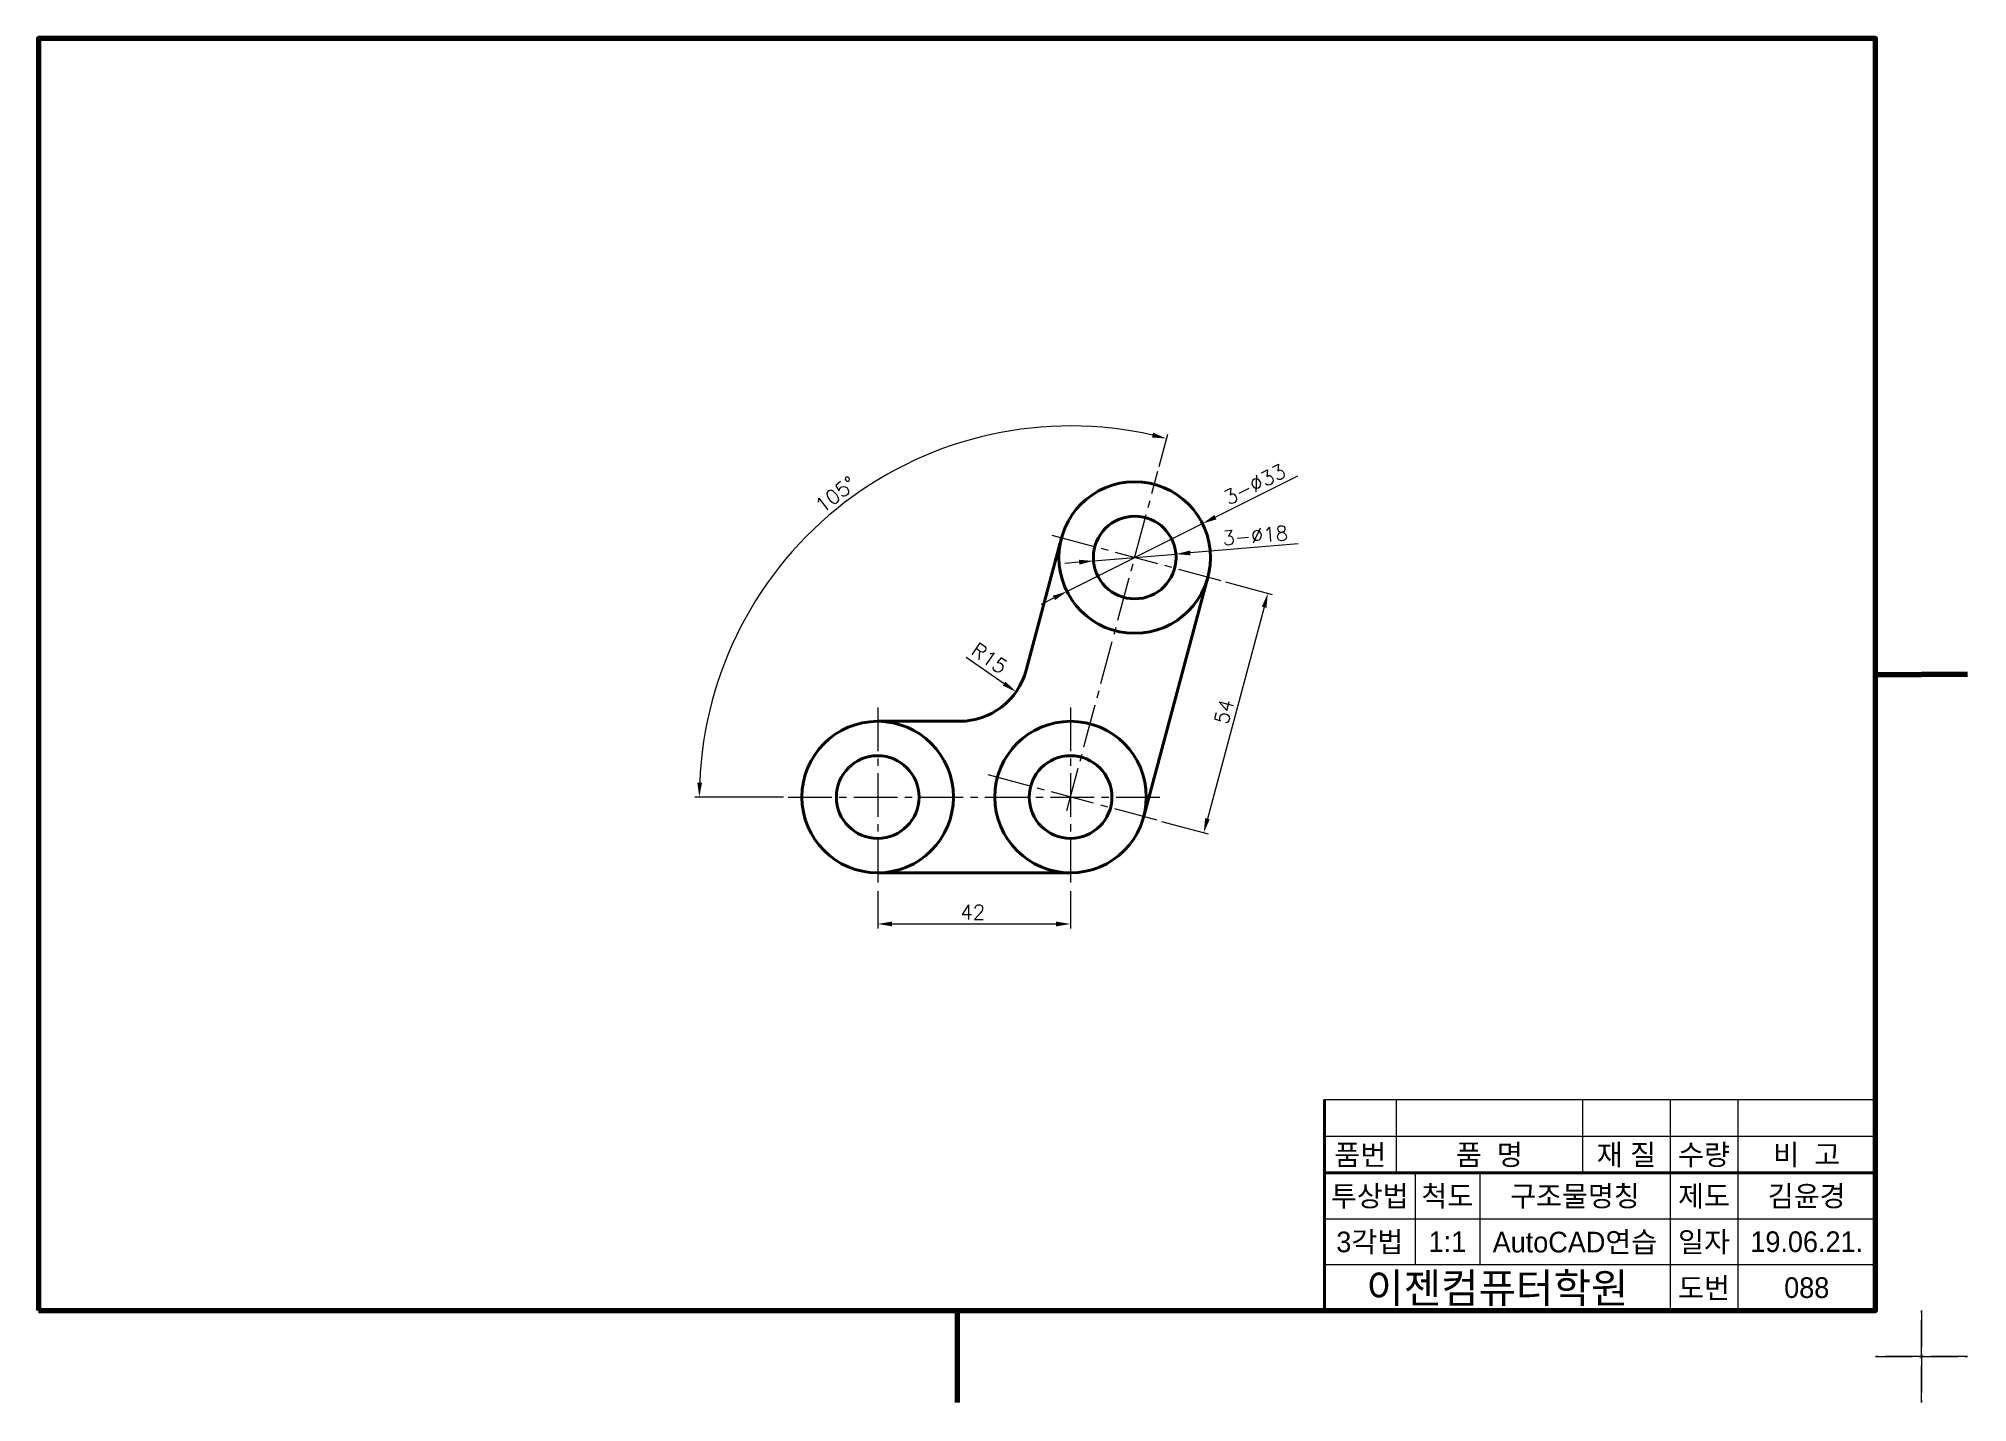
# Model space of a CAD drawing. Header units: millimetres. Extents: x 0 to 4210, y 0 to 2980.
# Drawn here: x 2950 to 3370, y 2366 to 2663 of the extents above; entities that cross this region are included whole.
import ezdxf
from ezdxf.enums import TextEntityAlignment as Align

# ---------------------------------------------------------------- set-up
doc = ezdxf.new("R2010")
doc.units = ezdxf.units.MM
doc.linetypes.add('CENTER2', pattern=[28.575, 19.05, -3.175, 3.175, -3.175])
doc.linetypes.add('PHANTOM2', pattern=[31.75, 15.875, -3.175, 3.175, -3.175, 3.175, -3.175])
for name, color, linetype, lineweight in [('가는선', 1, 'Continuous', 13), ('구분선', 1, 'PHANTOM2', 13), ('문자', 2, 'Continuous', 20), ('외곽선', 4, 'Continuous', 70), ('외형선', 3, 'Continuous', 40), ('중심선', 1, 'CENTER2', 13), ('치수선', 1, 'Continuous', 13)]:
    doc.layers.add(name, color=color, linetype=linetype, lineweight=lineweight)
doc.styles.get("Standard").update_dxf_attribs({"font": 'romans.shx'})
doc.styles.add('한글', font='')
doc.styles.get('한글').set_extended_font_data('Gulim')

msp = doc.modelspace()

# ---------------------------------------------------------------- texts
at = {"layer": '문자', "ltscale": 0.5}
for s, rotation, p in [('105°', 37.5, (3120.67, 2559.5)), ('3-∅33', 26.5839, (3209.12, 2561.33)), ('3-∅18', 4.7616, (3207.92, 2552.6)), ('R15', 325.0562, (3152.74, 2529.12)), ('54', 75, (3208.93, 2513.43))]:
    msp.add_text(s, height=3.15, rotation=rotation, dxfattribs=at).set_placement(p)
msp.add_text('42', height=3.15, dxfattribs=at).set_placement((3150.71, 2471.19))
at = {"layer": '문자', "ltscale": 0.5, "style": '한글'}
for s, height, p in [('품번', 4.5, (3237.79, 2420)), ('품  명', 4.5, (3265.9, 2420)), ('재 질', 4.5, (3295.75, 2420)), ('수량', 4.5, (3312.64, 2420)), ('비  고', 4.5, (3335.01, 2420)), ('투상법', 4.5, (3239.86, 2411)), ('척도', 4.5, (3256.76, 2411)), ('구조물명칭', 4.5, (3284.54, 2411)), ('제도', 4.5, (3312.64, 2411)), ('김윤경', 4.5, (3335.01, 2411)), ('3각법', 4.5, (3239.86, 2401)), ('1:1', 4.5, (3256.76, 2401)), ('AutoCAD연습', 4.5, (3284.54, 2401)), ('일자', 4.5, (3312.64, 2401)), ('19.06.21.', 4.5, (3335.01, 2401)), ('이젠컴퓨터학원', 6.5, (3267.64, 2391)), ('도번', 4.5, (3312.64, 2391)), ('088', 4.5, (3335.01, 2391))]:
    msp.add_text(s, height=height, dxfattribs=at).set_placement(p, align=Align.MIDDLE)

# ---------------------------------------------------------------- linework, layer by layer
at = {"layer": '가는선', "ltscale": 0.5}
for p, q in [((3230, 2432), (3350, 2432)), ((3245.58, 2432), (3245.58, 2416)), ((3286.22, 2432), (3286.22, 2416)), ((3305.27, 2432), (3305.27, 2386)), ((3320.01, 2432), (3320.01, 2386)), ((3230, 2424), (3350, 2424)), ((3249.73, 2416), (3249.73, 2396)), ((3263.8, 2416), (3263.8, 2396)), ((3230, 2406), (3350, 2406)), ((3230, 2396), (3350, 2396))]:
    msp.add_line(p, q, dxfattribs=at)
at = {"layer": '구분선', "ltscale": 0.5}
for points in [[(3350, 2376), (3360, 2376), (3360, 2386)], [(3350, 2376), (3360, 2376), (3360, 2386)], [(3360, 2386), (3360, 2376), (3370, 2376)], [(3360, 2386), (3360, 2376), (3370, 2376)], [(3360, 2386), (3360, 2376), (3370, 2376)], [(3360, 2386), (3360, 2376), (3370, 2376)], [(3360, 2366), (3360, 2376), (3350, 2376)], [(3370, 2376), (3360, 2376), (3360, 2366)], [(3370, 2376), (3360, 2376), (3360, 2366)]]:
    msp.add_lwpolyline(points, dxfattribs=at)
at = {"layer": '외곽선', "ltscale": 0.5}
for p, q in [((3350, 2524.5), (3360, 2524.5)), ((3370, 2524.5), (3360, 2524.5)), ((3370, 2524.5), (3360, 2524.5)), ((3350, 2386), (3350, 2432)), ((3150, 2386), (3150, 2376)), ((3150, 2386), (3150, 2376)), ((3150, 2376), (3150, 2366))]:
    msp.add_line(p, q, dxfattribs=at)
msp.add_lwpolyline([(2950, 2386), (3350, 2386), (3350, 2663), (2950, 2663)], close=True, dxfattribs=at)
at = {"layer": '외형선', "ltscale": 0.5}
for p, q in [((3172.74, 2554.26), (3165.02, 2525.45)), ((3204.62, 2545.72), (3190.64, 2493.56)), ((3150.54, 2514.33), (3132.71, 2514.33)), ((3174.71, 2481.33), (3132.71, 2481.33)), ((3230, 2432), (3230, 2424)), ((3230, 2424), (3230, 2416)), ((3230, 2416), (3350, 2416)), ((3230, 2416), (3230, 2396)), ((3230, 2396), (3230, 2386))]:
    msp.add_line(p, q, dxfattribs=at)
for centre, radius in [((3188.68, 2549.99), 16.5), ((3188.68, 2549.99), 9), ((3132.71, 2497.83), 16.5), ((3174.71, 2497.83), 16.5), ((3132.71, 2497.83), 9), ((3174.71, 2497.83), 9)]:
    msp.add_circle(centre, radius, dxfattribs=at)
msp.add_arc((3150.54, 2529.33), 15, 270, 345, dxfattribs=at)
at = {"layer": '중심선', "ltscale": 0.5}
for p, q in [((3173.93, 2494.93), (3193.73, 2568.82)), ((3207.52, 2544.94), (3169.85, 2555.04)), ((3132.71, 2517.33), (3132.71, 2478.33)), ((3174.71, 2517.33), (3174.71, 2478.33)), ((3193.54, 2492.78), (3155.87, 2502.88)), ((3113.21, 2497.83), (3194.79, 2497.83))]:
    msp.add_line(p, q, dxfattribs=at)
at = {"layer": '치수선', "ltscale": 0.5}
for p, q in [((3193.99, 2569.79), (3195.88, 2576.86)), ((3224.14, 2567.73), (3206.26, 2558.78)), ((3173.93, 2542.61), (3203.44, 2557.37)), ((3179.71, 2549.24), (3197.65, 2550.74)), ((3224.25, 2552.95), (3200.79, 2551)), ((3176.57, 2548.98), (3173.44, 2548.72)), ((3171.11, 2541.2), (3168.29, 2539.79)), ((3208.48, 2544.68), (3218.64, 2541.96)), ((3216.86, 2539.18), (3204.52, 2493.1)), ((3152, 2528.31), (3160.25, 2522.54)), ((3112.21, 2497.83), (3092.88, 2497.83)), ((3194.51, 2492.52), (3204.67, 2489.8)), ((3132.71, 2477.33), (3132.71, 2469.19)), ((3174.71, 2477.33), (3174.71, 2469.19)), ((3135.86, 2470.19), (3171.56, 2470.19))]:
    msp.add_line(p, q, dxfattribs=at)
msp.add_arc((3174.71, 2497.83), 80.82, 77.2332, 177.7668, dxfattribs=at)
for points in [[(3192.69, 2577.16), (3192.44, 2576.14), (3195.62, 2575.9)], [(3206.02, 2559.25), (3206.49, 2558.31), (3203.44, 2557.37)], [(3176.53, 2549.5), (3176.62, 2548.46), (3179.71, 2549.24)], [(3200.75, 2551.52), (3200.83, 2550.47), (3197.65, 2550.74)], [(3170.87, 2541.67), (3171.34, 2540.73), (3173.93, 2542.61)], [(3216.36, 2539.31), (3217.37, 2539.04), (3217.68, 2542.22)], [(3160.55, 2522.97), (3159.95, 2522.11), (3162.83, 2520.74)], [(3094.47, 2500.97), (3093.42, 2500.99), (3093.88, 2497.83)], [(3204.01, 2493.24), (3205.03, 2492.97), (3203.7, 2490.06)], [(3135.86, 2470.72), (3135.86, 2469.67), (3132.71, 2470.19)], [(3171.56, 2470.72), (3171.56, 2469.67), (3174.71, 2470.19)]]:
    msp.add_solid(points, dxfattribs=at)

msp.set_redraw_order([(e.dxf.handle, doc.entitydb.next_handle()) for e in msp.query("TEXT MTEXT ATTDEF DIMENSION ARC_DIMENSION")])  # texts and dimensions are drawn at this point

doc.saveas('drawing.dxf')
